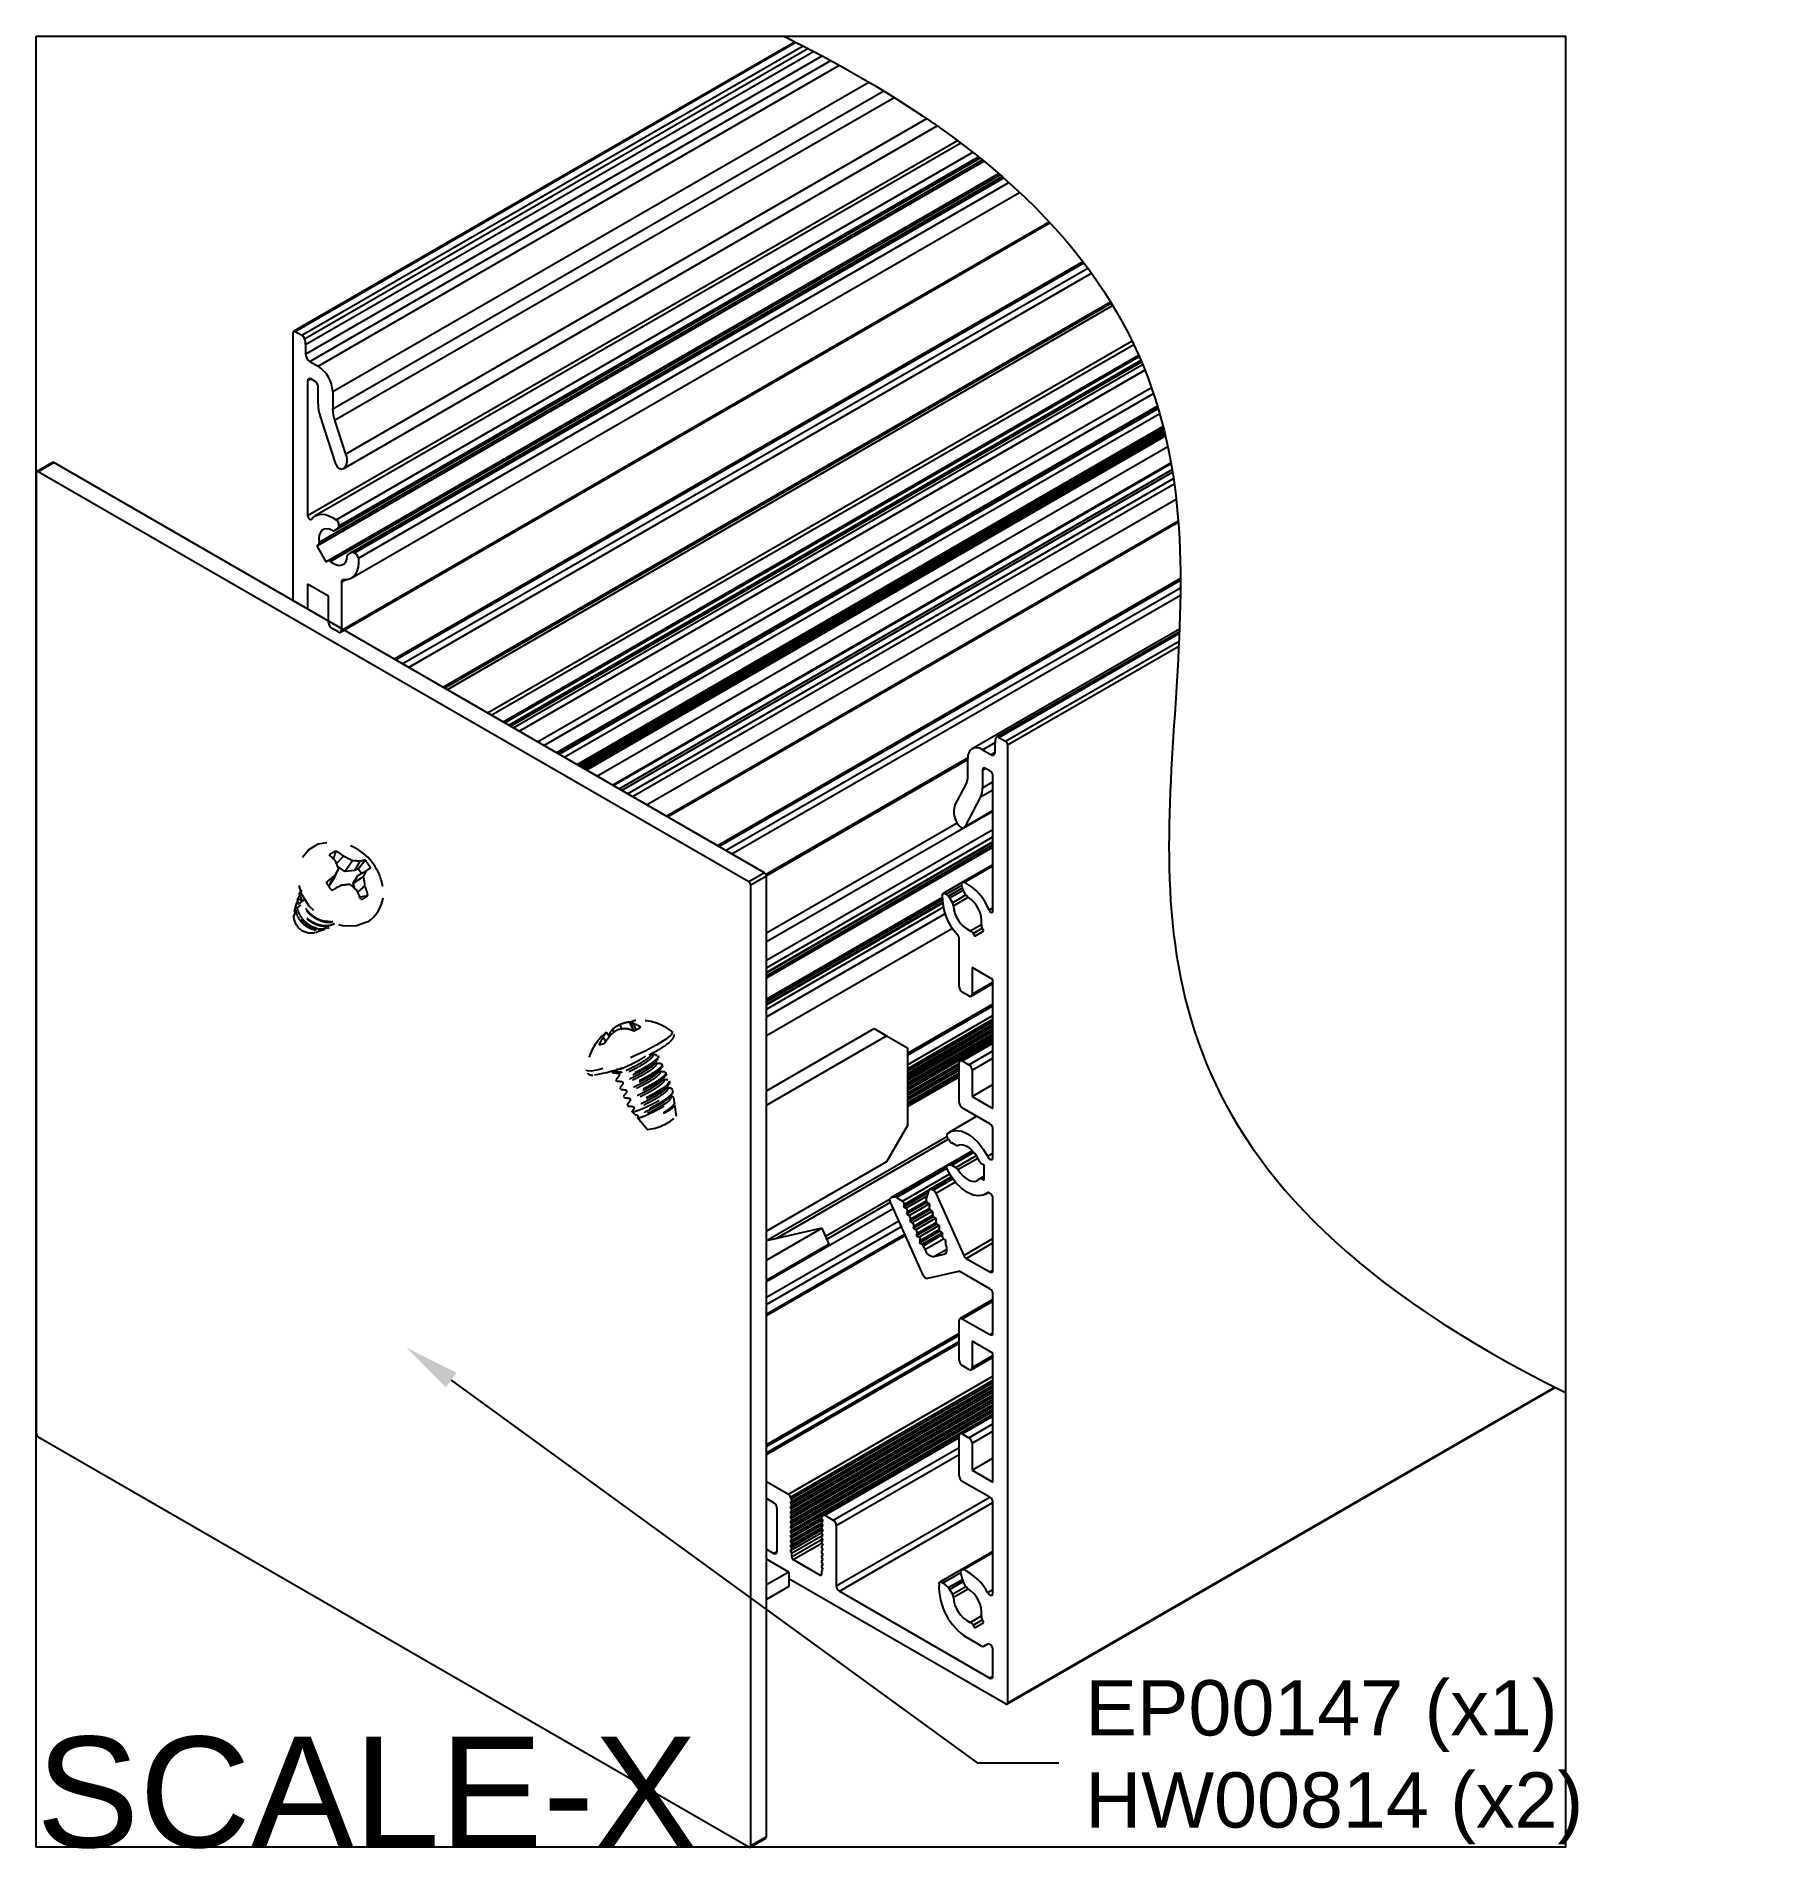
# Model space of a CAD drawing. Extents: x 0 to 5.91, y -6.77 to -0.62.
import ezdxf
from ezdxf import colors
from ezdxf.entities.mleader import LeaderData, LeaderLine
from ezdxf.math import Vec2, Vec3

# ---------------------------------------------------------------- set-up
doc = ezdxf.new("R2010")
doc.units = 0
doc.header["$LTSCALE"] = 0.5
doc.header["$MEASUREMENT"] = 0
doc.linetypes.add('HIDDEN2', pattern=[0.1875, 0.125, -0.0625])
for name, color, linetype in [('End Cap', 92, 'CONTINUOUS'), ('FAB DWG', 221, 'CONTINUOUS'), ('Hardware', 242, 'CONTINUOUS'), ('Housing', 150, 'CONTINUOUS')]:
    doc.layers.add(name, color=color, linetype=linetype)
doc.layers.add('Text-Unprinted', color=131, linetype='CONTINUOUS', plot=False)
doc.styles.add('LSAD_Standard', font='arial.ttf')

msp = doc.modelspace()

# ---------------------------------------------------------------- texts
at = {"layer": 'Text-Unprinted', "ltscale": 0.5, "transparency": 16777216, "style": 'LSAD_Standard'}
msp.add_attdef('SCALE-X', (0, -6.7694), 'XEffectiveScaleFactor', height=0.375, dxfattribs=at)

# ---------------------------------------------------------------- linework, layer by layer
at = {"layer": 'End Cap', "transparency": 16777216}
for p, q in [((0.0549, -2.0713), (0.0019, -2.1019)), ((0.0594, -2.0718), (0.0064, -2.1024)), ((2.4703, -3.4635), (0.0594, -2.0718)), ((0, -2.1061), (0, -5.3657)), ((2.4172, -3.4942), (0.0064, -2.1024)), ((2.4703, -3.4635), (2.4172, -3.4942)), ((2.4766, -3.4746), (2.4236, -3.5052)), ((2.4236, -6.7648), (2.4236, -3.5052)), ((2.4766, -6.7342), (2.4766, -3.4746)), ((2.4766, -4.2027), (2.8419, -3.9919)), ((2.8419, -3.9919), (2.8843, -4.0164)), ((2.4766, -4.2517), (2.8843, -4.0164)), ((2.8843, -4.0164), (2.955, -4.0572)), ((2.955, -4.0572), (2.955, -4.3213)), ((2.955, -4.3213), (2.8843, -4.4438)), ((2.8843, -4.4438), (2.4766, -4.6791)), ((2.4766, -4.7773), (2.6647, -4.6687)), ((2.6647, -4.6687), (2.4772, -4.7121)), ((2.6647, -4.6687), (2.689, -4.7229)), ((2.4772, -4.7121), (2.4766, -4.7124)), ((2.4766, -4.8455), (2.689, -4.7229)), ((0.0064, -5.3767), (2.4172, -6.7685)), ((2.5523, -5.8359), (2.4766, -5.7922)), ((2.5523, -5.8359), (2.4766, -5.8796)), ((2.5523, -5.8359), (2.5523, -5.8849)), ((2.5523, -5.8849), (2.4766, -5.9286)), ((2.4217, -6.7689), (2.4748, -6.7383)), ((2.4766, -6.7342), (2.4236, -6.7648))]:
    msp.add_line(p, q, dxfattribs=at)
for centre, radius, start, end in [((0.0568, -2.0754), 0.00453, 54.38242, 114.30712), ((0.0039, -2.1054), 0.00393, 50.79671, 189.21404), ((2.4098, -3.5058), 0.0138, 2.60548, 57.39452), ((2.4628, -3.4752), 0.0138, 2.60548, 57.39452), ((0.0138, -5.3651), 0.0138, 182.60548, 237.39452), ((2.4724, -6.7347), 0.00432, 304.05635, 7.25583), ((2.4197, -6.7654), 0.00393, 230.79671, 9.21404)]:
    msp.add_arc(centre, radius, start, end, dxfattribs=at)
at = {"layer": 'Hardware', "linetype": 'HIDDEN2', "transparency": 16777216}
for p, q in [((1.0188, -3.4319), (1.0424, -3.4072)), ((1.0467, -3.4586), (1.0222, -3.4408)), ((1.0467, -3.4586), (1.0719, -3.4229)), ((1.081, -3.4559), (1.0985, -3.4244)), ((1.0916, -3.4497), (1.1156, -3.4203)), ((0.9947, -3.5057), (1.0095, -3.4757)), ((1.0116, -3.4789), (0.9947, -3.5057)), ((1.0116, -3.4789), (1.0254, -3.4498)), ((1.081, -3.4559), (1.0467, -3.4586)), ((1.0755, -3.4985), (1.0924, -3.4717)), ((1.0755, -3.4985), (1.11, -3.4758)), ((1.0811, -3.5175), (1.0755, -3.4985)), ((1.0916, -3.4497), (1.081, -3.4559)), ((1.0924, -3.4717), (1.1208, -3.4553)), ((0.8831, -3.5653), (0.875, -3.5935)), ((0.8858, -3.5675), (0.8831, -3.5653)), ((0.8876, -3.5494), (0.8854, -3.5573)), ((0.8858, -3.5675), (0.8897, -3.5604)), ((0.8919, -3.5358), (0.9011, -3.5212)), ((0.8933, -3.5345), (0.8987, -3.5257)), ((0.9947, -3.5057), (0.9905, -3.5081)), ((1.0907, -3.5294), (1.1152, -3.5081)), ((1.0946, -3.5457), (1.1252, -3.5399)), ((0.8727, -3.6145), (0.8804, -3.5931)), ((0.875, -3.5935), (0.8785, -3.5984)), ((0.8804, -3.5931), (0.8838, -3.5905)), ((0.8826, -3.5869), (0.8845, -3.5816)), ((0.9475, -3.6654), (0.9676, -3.6583)), ((0.9681, -3.6579), (0.9576, -3.6607)), ((0.9576, -3.6607), (0.9676, -3.6583)), ((0.9681, -3.6581), (0.9787, -3.6543)), ((0.9881, -3.6509), (0.9931, -3.6491)), ((1.9593, -4.0046), (1.9558, -3.9934)), ((1.9866, -3.9935), (1.9803, -3.9781)), ((2.0237, -3.9915), (2.0119, -3.9698)), ((2.0256, -3.9998), (2.0184, -3.9693)), ((2.0339, -3.9963), (2.0287, -3.9766)), ((1.9318, -4.0355), (1.923, -4.0211)), ((1.9433, -4.0186), (1.9338, -4.005)), ((1.9394, -4.0131), (1.9423, -4.0116)), ((1.9449, -4.016), (1.9423, -4.0116)), ((2.1568, -4.0015), (2.1582, -4.0036)), ((2.1017, -4.0821), (2.1062, -4.0821)), ((2.1114, -4.0882), (2.1098, -4.0847)), ((2.1099, -4.0889), (2.1115, -4.0912)), ((2.124, -4.1165), (2.1225, -4.1129)), ((1.8675, -4.1344), (1.8667, -4.1318)), ((1.9538, -4.1378), (1.9554, -4.1413)), ((1.9565, -4.1336), (1.9543, -4.1365)), ((1.9555, -4.1415), (1.958, -4.1417)), ((1.9665, -4.166), (1.9681, -4.1695)), ((1.9694, -4.1349), (1.973, -4.1277)), ((1.9869, -4.1403), (1.971, -4.1384)), ((1.9748, -4.1433), (1.978, -4.1503)), ((1.9875, -4.1715), (1.9907, -4.1785)), ((2.1367, -4.1447), (2.1351, -4.1411)), ((2.1494, -4.1729), (2.1478, -4.1694)), ((1.9792, -4.1942), (1.9808, -4.1978)), ((1.9919, -4.2225), (1.9934, -4.226)), ((2.0002, -4.1998), (2.0033, -4.2067)), ((2.0129, -4.2281), (2.0162, -4.2354)), ((2.158, -4.1971), (2.1528, -4.1947)), ((2.1618, -4.2241), (2.1567, -4.2222)), ((2.1594, -4.2058), (2.1583, -4.1982)), ((2.1649, -4.2437), (2.1623, -4.2255)), ((2.0299, -4.2838), (2.0216, -4.2739)), ((2.0255, -4.2561), (2.0287, -4.2632)), ((2.0393, -4.295), (2.0415, -4.2915)), ((2.0722, -4.334), (2.0393, -4.295)), ((2.1659, -4.2509), (2.1638, -4.2463)), ((2.1714, -4.2892), (2.166, -4.2512))]:
    msp.add_line(p, q, dxfattribs=at)
at = {"layer": 'Hardware', "linetype": 'HIDDEN2', "transparency": 16777216, "flags": 128}
for points in [[(1.1237, -3.6298), (1.0864, -3.6433), (1.0441, -3.6442), (1.0008, -3.6325), (0.9601, -3.6092), (0.9258, -3.5763), (0.9008, -3.5368), (0.8875, -3.4942), (0.8869, -3.4522), (0.8992, -3.4147), (0.9232, -3.3849), (0.9568, -3.3655), (0.997, -3.3582), (1.0131, -3.3588)], [(1.135, -3.4472), (1.1335, -3.448), (1.1319, -3.4489), (1.1302, -3.4499), (1.1285, -3.4509), (1.1267, -3.4519), (1.1248, -3.453), (1.1228, -3.4542), (1.1208, -3.4553)], [(1.0319, -3.5067), (1.0283, -3.5087), (1.0247, -3.5108), (1.0211, -3.5129), (1.0175, -3.5149), (1.0139, -3.517), (1.0103, -3.5191), (1.0066, -3.5212), (1.003, -3.5233)], [(2.0119, -3.9698), (2.0155, -3.9695), (2.0184, -3.9693)], [(2.1048, -4.0468), (2.0675, -4.067), (2.0253, -4.0872), (1.9819, -4.1058), (1.9413, -4.121), (1.9069, -4.1315), (1.882, -4.1364), (1.8686, -4.1353), (1.8675, -4.1344)], [(2.1582, -4.0036), (2.1582, -4.004), (2.1523, -4.0139), (2.134, -4.0286), (2.1048, -4.0468)], [(2.1464, -4.17), (2.1479, -4.1724), (2.1403, -4.1823), (2.1224, -4.1962), (2.0971, -4.2118), (2.0694, -4.2264), (2.0417, -4.2393), (2.0201, -4.2477), (2.0103, -4.2506), (2.0051, -4.2511), (2.0051, -4.2511)], [(2.1479, -4.1736), (2.1495, -4.1759), (2.1419, -4.1859), (2.124, -4.1997), (2.0987, -4.2154), (2.071, -4.23), (2.0433, -4.2429), (2.0217, -4.2513), (2.0119, -4.2541), (2.0067, -4.2546), (2.0067, -4.2546)], [(2.1526, -4.2244), (2.1539, -4.2265), (2.148, -4.2347), (2.134, -4.2461), (2.1141, -4.2589), (2.0922, -4.2708), (2.0704, -4.2814), (2.0534, -4.2884), (2.0453, -4.291), (2.0415, -4.2915), (2.0415, -4.2915)]]:
    msp.add_lwpolyline(points, dxfattribs=at)
at = {"layer": 'Hardware', "linetype": 'HIDDEN2', "transparency": 16777216}
for centre, radius, start, end in [((0.9969, -3.5387), 0.1806, 35.81319, 84.85165), ((1.0367, -3.4515), 0.0644, 107.75991, 132.23471), ((0.8299, -3.6106), 0.2637, 45.37879, 51.67251), ((0.7007, -3.5587), 0.3424, 18.53589, 23.35378), ((0.925, -3.5536), 0.1876, 51.29626, 60.63088), ((0.9398, -3.635), 0.2498, 58.08012, 65.76793), ((1.0753, -3.6071), 0.1841, 82.76185, 91.03633), ((1.128, -3.5104), 0.0909, 97.84025, 108.95081), ((1.0338, -3.4997), 0.114, 27.46277, 44.16361), ((0.9969, -3.5387), 0.1806, 9.12256, 35.81319), ((1.3784, -3.9626), 0.6108, 127.15172, 130.26677), ((1.0848, -3.4439), 0.114, 207.46277, 224.16361), ((3.2503, -4.8299), 2.6181, 148.18905, 148.85399), ((1.1425, -4.2465), 0.748, 96.06138, 98.50519), ((0.8339, -3.7915), 0.369, 46.4835, 51.51341), ((1.0228, -3.5114), 0.0924, 29.7354, 41.89098), ((0.8883, -3.346), 0.2569, 329.66938, 334.81939), ((0.8416, -3.5353), 0.275, 5.66886, 12.50329), ((0.7517, -3.6954), 0.3775, 22.07633, 27.03026), ((1.0819, -3.4922), 0.0644, 287.75991, 312.23471), ((0.8889, -3.5965), 0.2429, 13.46275, 21.31917), ((1.0633, -3.5328), 0.1142, 301.89409, 11.52607), ((0.9323, -3.6075), 0.0599, 186.72619, 284.70869), ((2.0224, -4.0571), 0.0921, 136.22868, 150.37773), ((2.0699, -4.1556), 0.1871, 121.60182, 131.74242), ((2.0388, -4.099), 0.1343, 115.83673, 128.15743), ((2.0071, -4.1498), 0.1576, 92.05771, 102.9134), ((2.0399, -4.1397), 0.1722, 99.36124, 110.26637), ((1.9662, -4.1485), 0.1601, 67.79397, 77.29964), ((2.0388, -4.009), 0.0447, 95.88421, 117.24828), ((2.0017, -4.004), 0.0385, 45.4843, 64.27836), ((1.8588, -3.6821), 0.3598, 297.82175, 302.17287), ((1.9946, -4.0786), 0.1076, 58.788, 71.54197), ((2.0469, -4.1448), 0.1806, 52.49166, 92.83988), ((2.0469, -4.1448), 0.1806, 130.07827, 175.88218), ((2.0353, -4.1009), 0.1377, 144.5966, 156.62771), ((1.8875, -3.91), 0.1379, 278.88756, 287.1579), ((1.9816, -4.0486), 0.0647, 137.66843, 154.88082), ((2.0873, -4.1286), 0.1812, 141.56003, 151.37155), ((1.9353, -4.0123), 0.00743, 102.23496, 129.77388), ((1.8055, -3.6121), 0.5441, 279.26988, 303.51828), ((2.0591, -4.1725), 0.162, 274.65371, 313.90818), ((2.1085, -4.2094), 0.0711, 284.97172, 323.96955)]:
    msp.add_arc(centre, radius, start, end, dxfattribs=at)
for centre, major_axis, ratio, start_param, end_param in [((0.8267, -3.7211), (0.1662, 0.2068), 0.234599, 0.920651, 0.938419), ((0.8267, -3.7211), (0.2094, 0.2606), 0.234599, 0.976203, 0.983023), ((0.8267, -3.7211), (0.1662, 0.2068), 0.234599, 0.847273, 0.865994), ((0.8267, -3.7211), (0.2293, 0.3573), 0.073086, 1.176946, 1.183668), ((2.2171, -4.5238), (-0.3182, 0.5922), 0.099548, 1.039414, 1.046136), ((2.2171, -4.5238), (-0.2525, 0.47), 0.099548, 0.983764, 1.001195)]:
    msp.add_ellipse(centre, major_axis=major_axis, ratio=ratio, start_param=start_param, end_param=end_param, dxfattribs=at)
for points, knots in [([(1.0085, -3.4171), (1.0096, -3.4135), (1.0125, -3.4045), (1.0153, -3.3955), (1.0171, -3.3901)], [0, 0, 0, 0, 0.3972051, 1, 1, 1, 1]), ([(0.8872, -3.5586), (0.8865, -3.5594), (0.8846, -3.5613), (0.8836, -3.5638), (0.8831, -3.5653)], [0, 0, 0, 0, 0.414318, 1, 1, 1, 1]), ([(0.8854, -3.5573), (0.8857, -3.5581), (0.8868, -3.5606), (0.8879, -3.5632), (0.8886, -3.5649)], [0, 0, 0, 0, 0.302927, 1, 1, 1, 1]), ([(0.8938, -3.5402), (0.8927, -3.5412), (0.89, -3.5437), (0.8885, -3.5473), (0.8876, -3.5494)], [0, 0, 0, 0, 0.4009519, 1, 1, 1, 1]), ([(0.8974, -3.5575), (0.895, -3.5555), (0.8918, -3.5528), (0.8885, -3.5501), (0.8876, -3.5494)], [0, 0, 0, 0, 0.7334355, 1, 1, 1, 1]), ([(0.8906, -3.5685), (0.8921, -3.5674), (0.8951, -3.5651), (0.9012, -3.5606), (0.9057, -3.5573), (0.9088, -3.555)], [0, 0, 0, 0, 0.24984, 0.499683, 1, 1, 1, 1]), ([(0.8919, -3.5358), (0.8926, -3.5374), (0.894, -3.5406), (0.8968, -3.547), (0.8989, -3.5518), (0.9003, -3.555)], [0, 0, 0, 0, 0.252417, 0.504835, 1, 1, 1, 1]), ([(1.0063, -3.6295), (1.0044, -3.6302), (0.994, -3.634), (0.9705, -3.6299), (0.9414, -3.6172), (0.9172, -3.5945), (0.9029, -3.5671), (0.8982, -3.5439), (0.9023, -3.5331), (0.9033, -3.5303)], [0, 0, 0, 0, 0.038824, 0.214634, 0.397702, 0.576075, 0.754449, 0.937516, 1, 1, 1, 1]), ([(0.9989, -3.6294), (0.9902, -3.6292), (0.9714, -3.6289), (0.9429, -3.6152), (0.9187, -3.5928), (0.9047, -3.5655), (0.8997, -3.5445), (0.9027, -3.5356), (0.9029, -3.5349)], [0, 0, 0, 0, 0.174387, 0.379027, 0.578419, 0.777812, 0.982451, 1, 1, 1, 1]), ([(0.8804, -3.5931), (0.8807, -3.5948), (0.8823, -3.6031), (0.889, -3.6184), (0.9038, -3.6364), (0.9233, -3.6501), (0.9453, -3.6574), (0.9647, -3.6588), (0.9747, -3.6548), (0.9784, -3.6534)], [0, 0, 0, 0, 0.042605, 0.212702, 0.382703, 0.554689, 0.727895, 0.901046, 1, 1, 1, 1]), ([(0.9879, -3.6502), (0.9825, -3.6519), (0.9697, -3.6561), (0.9469, -3.6534), (0.9233, -3.6439), (0.9032, -3.6279), (0.8884, -3.608), (0.8845, -3.5938), (0.8826, -3.5869)], [0, 0, 0, 0, 0.134342, 0.312385, 0.487593, 0.661545, 0.835522, 1, 1, 1, 1]), ([(0.8845, -3.5816), (0.8857, -3.5806), (0.8896, -3.5777), (0.8935, -3.5748), (0.8963, -3.5728)], [0, 0, 0, 0, 0.304529, 1, 1, 1, 1]), ([(0.8845, -3.5816), (0.8846, -3.5824), (0.8862, -3.5908), (0.8926, -3.6069), (0.9083, -3.6273), (0.9295, -3.643), (0.9539, -3.6523), (0.9783, -3.6537), (0.9987, -3.6486), (1.0077, -3.6405), (1.0113, -3.6374)], [0, 0, 0, 0, 0.017417, 0.163638, 0.309815, 0.45725, 0.60588, 0.754493, 0.904052, 1, 1, 1, 1]), ([(1.0113, -3.6374), (1.0037, -3.6406), (0.9878, -3.6473), (0.958, -3.6439), (0.9286, -3.6307), (0.9074, -3.6106), (0.8943, -3.5898), (0.8908, -3.5772), (0.8891, -3.5707)], [0, 0, 0, 0, 0.168212, 0.355803, 0.551136, 0.741462, 0.868473, 1, 1, 1, 1]), ([(1.0116, -3.6361), (1.0045, -3.6391), (0.9889, -3.6456), (0.9596, -3.6422), (0.9302, -3.629), (0.9089, -3.6088), (0.8957, -3.5878), (0.8923, -3.5751), (0.8906, -3.5685)], [0, 0, 0, 0, 0.160367, 0.348985, 0.545387, 0.736754, 0.866079, 1, 1, 1, 1]), ([(2.1072, -4.0652), (2.1124, -4.0622), (2.1276, -4.0532), (2.1477, -4.0391), (2.1579, -4.0289), (2.1654, -4.0169), (2.1629, -4.0118), (2.1628, -4.0116)], [0, 0, 0, 0, 0.160659, 0.473279, 0.797685, 0.991688, 1, 1, 1, 1]), ([(2.1083, -4.0854), (2.1091, -4.0861), (2.1115, -4.0884), (2.1034, -4.0974), (2.0858, -4.1112), (2.0599, -4.1271), (2.0308, -4.1423), (2.0029, -4.1553), (1.9807, -4.1639), (1.9668, -4.1676), (1.9671, -4.1656), (1.9672, -4.1646)], [0, 0, 0, 0, 0.0507321, 0.1674684, 0.2879666, 0.4084647, 0.5252011, 0.6467559, 0.7651941, 0.8836324, 1, 1, 1, 1]), ([(2.067, -4.0863), (2.0603, -4.0905), (2.0458, -4.0998), (2.0181, -4.1141), (1.9899, -4.1273), (1.9762, -4.1324), (1.9694, -4.1349)], [0, 0, 0, 0, 0.2153243, 0.4721021, 0.7394787, 1, 1, 1, 1]), ([(2.1074, -4.0966), (2.1064, -4.0981), (2.1033, -4.1028), (2.0868, -4.1149), (2.0616, -4.1306), (2.0324, -4.1458), (2.0045, -4.1589), (1.9825, -4.1673), (1.9697, -4.1709), (1.9696, -4.1694), (1.9695, -4.1689)], [0, 0, 0, 0, 0.063959, 0.207279, 0.3506, 0.489446, 0.634023, 0.774893, 0.915763, 1, 1, 1, 1]), ([(2.0892, -4.0833), (2.0898, -4.0839), (2.0918, -4.0859), (2.0855, -4.0934), (2.0717, -4.1047), (2.0514, -4.1177), (2.0284, -4.1301), (2.0064, -4.1409), (1.9891, -4.1479), (1.9791, -4.151), (1.9791, -4.1501), (1.9791, -4.1497)], [0, 0, 0, 0, 0.053157, 0.175452, 0.301706, 0.427959, 0.550254, 0.67762, 0.801706, 0.925792, 1, 1, 1, 1]), ([(2.1199, -4.1118), (2.1213, -4.113), (2.1246, -4.1157), (2.1162, -4.1255), (2.0984, -4.1395), (2.0726, -4.1553), (2.0435, -4.1705), (2.0156, -4.1836), (1.9936, -4.192), (1.9807, -4.1956), (1.9807, -4.1941), (1.9806, -4.1936)], [0, 0, 0, 0, 0.089058, 0.206727, 0.328187, 0.449648, 0.567317, 0.689843, 0.809227, 0.928611, 1, 1, 1, 1]), ([(2.1226, -4.1171), (2.1233, -4.1178), (2.1257, -4.1201), (2.1176, -4.1291), (2.1, -4.143), (2.0742, -4.1589), (2.0451, -4.174), (2.0172, -4.1871), (1.9952, -4.1955), (1.9823, -4.1991), (1.9822, -4.1976), (1.9822, -4.1971)], [0, 0, 0, 0, 0.053153, 0.17546, 0.301708, 0.427956, 0.550263, 0.677618, 0.801708, 0.925798, 1, 1, 1, 1]), ([(2.0839, -4.0832), (2.0832, -4.0843), (2.0809, -4.088), (2.0681, -4.0978), (2.0483, -4.1107), (2.0253, -4.123), (2.003, -4.134), (1.9922, -4.1382), (1.9869, -4.1403)], [0, 0, 0, 0, 0.073399, 0.260203, 0.447007, 0.627954, 0.816403, 1, 1, 1, 1]), ([(2.0965, -4.1114), (2.0959, -4.1125), (2.0935, -4.1163), (2.0808, -4.1261), (2.061, -4.1389), (2.0379, -4.1513), (2.016, -4.162), (1.9987, -4.1691), (1.9887, -4.1722), (1.9887, -4.1713), (1.9887, -4.171)], [0, 0, 0, 0, 0.057129, 0.202527, 0.347925, 0.488763, 0.635442, 0.778343, 0.921244, 1, 1, 1, 1]), ([(2.1019, -4.1116), (2.1025, -4.1122), (2.1045, -4.1142), (2.0982, -4.1216), (2.0844, -4.133), (2.0641, -4.146), (2.0411, -4.1583), (2.0191, -4.1691), (2.0018, -4.1761), (1.9918, -4.1793), (1.9918, -4.1783), (1.9918, -4.178)], [0, 0, 0, 0, 0.053157, 0.175452, 0.301706, 0.427959, 0.550254, 0.67762, 0.801706, 0.925792, 1, 1, 1, 1]), ([(2.0848, -4.0829), (2.0867, -4.0804), (2.0891, -4.0771), (2.0917, -4.0737), (2.0923, -4.0729)], [0, 0, 0, 0, 0.749985, 1, 1, 1, 1]), ([(2.1028, -4.0815), (2.0997, -4.0812), (2.0951, -4.0808), (2.0906, -4.0804), (2.0893, -4.0803)], [0, 0, 0, 0, 0.690836, 1, 1, 1, 1]), ([(2.0975, -4.1112), (2.0993, -4.1087), (2.1031, -4.1037), (2.1068, -4.0986), (2.1087, -4.0961)], [0, 0, 0, 0, 0.499674, 1, 1, 1, 1]), ([(2.121, -4.1113), (2.1178, -4.111), (2.1116, -4.1104), (2.1054, -4.1099), (2.1024, -4.1096)], [0, 0, 0, 0, 0.517865, 1, 1, 1, 1]), ([(1.8711, -4.1431), (1.8716, -4.144), (1.8738, -4.1478), (1.8806, -4.1497), (1.8853, -4.15), (1.8878, -4.1501)], [0, 0, 0, 0, 0.134158, 0.5322, 1, 1, 1, 1]), ([(1.9694, -4.1349), (1.9642, -4.1364), (1.9538, -4.1395), (1.9543, -4.1375), (1.9545, -4.1364)], [0, 0, 0, 0, 0.504409, 1, 1, 1, 1]), ([(1.971, -4.1384), (1.9655, -4.1401), (1.9568, -4.1427), (1.9569, -4.1412), (1.9569, -4.1407)], [0, 0, 0, 0, 0.625793, 1, 1, 1, 1]), ([(1.9582, -4.1417), (1.9605, -4.1419), (1.9661, -4.1424), (1.9716, -4.143), (1.9748, -4.1433)], [0, 0, 0, 0, 0.41933, 1, 1, 1, 1]), ([(1.9783, -4.1495), (1.9764, -4.1521), (1.9726, -4.1572), (1.9688, -4.1622), (1.967, -4.1647)], [0, 0, 0, 0, 0.499863, 1, 1, 1, 1]), ([(1.9682, -4.1697), (1.9714, -4.17), (1.9779, -4.1706), (1.9843, -4.1712), (1.9875, -4.1715)], [0, 0, 0, 0, 0.500084, 1, 1, 1, 1]), ([(1.9869, -4.1403), (1.9826, -4.1418), (1.9759, -4.144), (1.976, -4.1431), (1.976, -4.1427)], [0, 0, 0, 0, 0.644695, 1, 1, 1, 1]), ([(1.9908, -4.1779), (1.989, -4.1804), (1.9852, -4.1855), (1.9814, -4.1906), (1.9796, -4.1931)], [0, 0, 0, 0, 0.499653, 1, 1, 1, 1]), ([(2.1325, -4.1401), (2.134, -4.1412), (2.1373, -4.1439), (2.1289, -4.1537), (2.1111, -4.1677), (2.0853, -4.1836), (2.0562, -4.1987), (2.0282, -4.2118), (2.0063, -4.2202), (1.9934, -4.2238), (1.9933, -4.2223), (1.9933, -4.2218)], [0, 0, 0, 0, 0.0890578, 0.2067267, 0.3281874, 0.4496481, 0.5673169, 0.6898428, 0.8092271, 0.9286115, 1, 1, 1, 1]), ([(2.1353, -4.1453), (2.136, -4.146), (2.1384, -4.1483), (2.1303, -4.1573), (2.1127, -4.1712), (2.0869, -4.1871), (2.0577, -4.2023), (2.0298, -4.2153), (2.0078, -4.2238), (1.995, -4.2273), (1.9949, -4.2259), (1.9949, -4.2253)], [0, 0, 0, 0, 0.053153, 0.17546, 0.301708, 0.427956, 0.550263, 0.677618, 0.801708, 0.925798, 1, 1, 1, 1]), ([(2.11, -4.1386), (2.1091, -4.14), (2.1067, -4.144), (2.0935, -4.1543), (2.0737, -4.1671), (2.0506, -4.1795), (2.0286, -4.1903), (2.0116, -4.1972), (2.0022, -4.2002), (2.0019, -4.1997), (2.0019, -4.1996)], [0, 0, 0, 0, 0.077734, 0.228238, 0.378741, 0.524525, 0.676354, 0.824274, 0.972193, 1, 1, 1, 1]), ([(2.1146, -4.1398), (2.1152, -4.1404), (2.1172, -4.1424), (2.1109, -4.1498), (2.0971, -4.1612), (2.0767, -4.1742), (2.0538, -4.1866), (2.0318, -4.1973), (2.0145, -4.2044), (2.0044, -4.2075), (2.0045, -4.2065), (2.0045, -4.2062)], [0, 0, 0, 0, 0.053157, 0.175452, 0.301706, 0.427959, 0.550254, 0.67762, 0.801706, 0.925792, 1, 1, 1, 1]), ([(2.1226, -4.1668), (2.1218, -4.1682), (2.1194, -4.1723), (2.1062, -4.1825), (2.0863, -4.1953), (2.0633, -4.2077), (2.0413, -4.2185), (2.0245, -4.2253), (2.0154, -4.2283), (2.0148, -4.2278), (2.0146, -4.2277)], [0, 0, 0, 0, 0.077666, 0.228036, 0.378406, 0.524061, 0.675756, 0.823544, 0.961522, 1, 1, 1, 1]), ([(2.1273, -4.168), (2.1279, -4.1686), (2.1299, -4.1706), (2.1236, -4.178), (2.1097, -4.1894), (2.0894, -4.2024), (2.0664, -4.2148), (2.0445, -4.2255), (2.0275, -4.2324), (2.0169, -4.2357), (2.0164, -4.2349), (2.0161, -4.2344)], [0, 0, 0, 0, 0.051574, 0.170227, 0.29272, 0.415213, 0.533865, 0.657437, 0.777827, 0.887232, 1, 1, 1, 1]), ([(2.1109, -4.1384), (2.1128, -4.1358), (2.1166, -4.1308), (2.1204, -4.1257), (2.1223, -4.1231)], [0, 0, 0, 0, 0.499683, 1, 1, 1, 1]), ([(2.1337, -4.1395), (2.1305, -4.1392), (2.1243, -4.1387), (2.1181, -4.1381), (2.1151, -4.1378)], [0, 0, 0, 0, 0.517865, 1, 1, 1, 1]), ([(2.1236, -4.1666), (2.1255, -4.164), (2.1293, -4.159), (2.1331, -4.1539), (2.135, -4.1513)], [0, 0, 0, 0, 0.499683, 1, 1, 1, 1]), ([(2.1422, -4.1663), (2.1399, -4.1662), (2.1356, -4.166), (2.1303, -4.166), (2.1277, -4.166)], [0, 0, 0, 0, 0.529466, 1, 1, 1, 1]), ([(2.1363, -4.1948), (2.1381, -4.1924), (2.1417, -4.1876), (2.1452, -4.1828), (2.147, -4.1804)], [0, 0, 0, 0, 0.499982, 1, 1, 1, 1]), ([(1.9824, -4.1983), (1.9855, -4.1985), (1.9917, -4.1991), (1.9979, -4.1996), (2.0011, -4.1999)], [0, 0, 0, 0, 0.500312, 1, 1, 1, 1]), ([(2.0035, -4.2061), (2.0016, -4.2087), (1.9978, -4.2137), (1.9941, -4.2188), (1.9922, -4.2213)], [0, 0, 0, 0, 0.499653, 1, 1, 1, 1]), ([(1.9951, -4.2265), (1.9982, -4.2268), (2.0043, -4.2273), (2.0106, -4.2279), (2.0137, -4.2281)], [0, 0, 0, 0, 0.500312, 1, 1, 1, 1]), ([(2.0051, -4.2511), (2.0059, -4.2496), (2.0077, -4.2468), (2.0113, -4.2413), (2.0141, -4.2373), (2.0159, -4.2347)], [0, 0, 0, 0, 0.254298, 0.508598, 1, 1, 1, 1]), ([(2.0216, -4.2739), (2.0218, -4.274), (2.0229, -4.2743), (2.0283, -4.2735), (2.0431, -4.2688), (2.063, -4.2605), (2.0861, -4.2496), (2.1097, -4.2373), (2.1311, -4.2245), (2.1475, -4.2127), (2.1574, -4.2034), (2.1576, -4.1999), (2.1577, -4.1982)], [0, 0, 0, 0, 0.013081, 0.122903, 0.232692, 0.343426, 0.455057, 0.566675, 0.679004, 0.792443, 0.905888, 1, 1, 1, 1]), ([(2.1352, -4.1952), (2.1344, -4.1965), (2.132, -4.2005), (2.1189, -4.2107), (2.099, -4.2235), (2.0759, -4.2359), (2.054, -4.2467), (2.0376, -4.2533), (2.0286, -4.2563), (2.0276, -4.256), (2.0272, -4.256)], [0, 0, 0, 0, 0.075344, 0.225496, 0.375648, 0.521092, 0.672566, 0.82014, 0.943627, 1, 1, 1, 1]), ([(2.1399, -4.1962), (2.1405, -4.1968), (2.1425, -4.1988), (2.1362, -4.2062), (2.1224, -4.2176), (2.1021, -4.2306), (2.0791, -4.243), (2.0572, -4.2537), (2.0408, -4.2604), (2.0306, -4.2636), (2.0293, -4.2632), (2.0287, -4.2631)], [0, 0, 0, 0, 0.052787, 0.174229, 0.299601, 0.424974, 0.546416, 0.672894, 0.796114, 0.896361, 1, 1, 1, 1]), ([(2.1589, -4.2059), (2.1588, -4.2078), (2.1585, -4.2118), (2.1482, -4.2218), (2.1318, -4.2341), (2.1107, -4.2473), (2.0878, -4.2597), (2.0658, -4.2706), (2.0474, -4.2787), (2.0341, -4.2834), (2.0313, -4.2836), (2.0299, -4.2838)], [0, 0, 0, 0, 0.100888, 0.217446, 0.331996, 0.445945, 0.559899, 0.67204, 0.783375, 0.894727, 1, 1, 1, 1]), ([(2.1474, -4.2241), (2.1467, -4.2252), (2.1443, -4.2291), (2.1315, -4.2389), (2.1117, -4.2517), (2.0886, -4.2642), (2.0667, -4.2749), (2.0507, -4.2814), (2.0409, -4.2845), (2.0392, -4.2845), (2.0383, -4.2844)], [0, 0, 0, 0, 0.060347, 0.205981, 0.351614, 0.492682, 0.639598, 0.782731, 0.88949, 1, 1, 1, 1]), ([(2.0393, -4.295), (2.0396, -4.295), (2.0407, -4.2953), (2.0464, -4.2941), (2.0602, -4.2895), (2.0785, -4.2816), (2.0994, -4.2715), (2.1206, -4.2602), (2.1395, -4.2485), (2.1537, -4.2379), (2.1618, -4.2299), (2.1616, -4.2269), (2.1615, -4.2256)], [0, 0, 0, 0, 0.027368, 0.136632, 0.245835, 0.356314, 0.467575, 0.578802, 0.691036, 0.804294, 0.91754, 1, 1, 1, 1]), ([(2.1536, -4.1944), (2.1515, -4.1943), (2.1476, -4.1942), (2.1427, -4.1942), (2.1404, -4.1942)], [0, 0, 0, 0, 0.531592, 1, 1, 1, 1]), ([(2.1483, -4.2239), (2.1499, -4.2218), (2.153, -4.2176), (2.1561, -4.2134), (2.1577, -4.2113)], [0, 0, 0, 0, 0.499546, 1, 1, 1, 1]), ([(2.1578, -4.2219), (2.1563, -4.2218), (2.1546, -4.2216), (2.1529, -4.2215), (2.1527, -4.2215)], [0, 0, 0, 0, 0.874573, 1, 1, 1, 1]), ([(2.0072, -4.2547), (2.0104, -4.255), (2.0168, -4.2555), (2.0232, -4.2561), (2.0264, -4.2563)], [0, 0, 0, 0, 0.500027, 1, 1, 1, 1]), ([(2.0216, -4.2739), (2.0223, -4.2728), (2.0246, -4.2691), (2.027, -4.2655), (2.0287, -4.2631)], [0, 0, 0, 0, 0.304529, 1, 1, 1, 1]), ([(2.0304, -4.2838), (2.0306, -4.2838), (2.0334, -4.2841), (2.0361, -4.2843), (2.0387, -4.2846)], [0, 0, 0, 0, 0.0644687, 1, 1, 1, 1]), ([(2.1649, -4.2437), (2.1645, -4.2458), (2.1636, -4.25), (2.1536, -4.2595), (2.1406, -4.2694), (2.1307, -4.2757), (2.1268, -4.2781)], [0, 0, 0, 0, 0.276983, 0.554065, 0.824601, 1, 1, 1, 1]), ([(2.1601, -4.2523), (2.1594, -4.2534), (2.157, -4.2572), (2.1451, -4.2666), (2.1326, -4.2745), (2.1268, -4.2781)], [0, 0, 0, 0, 0.186204, 0.625492, 1, 1, 1, 1])]:
    msp.add_open_spline(points, degree=3, knots=knots, dxfattribs=at)
at = {"layer": 'Housing', "transparency": 16777216}
for p, q in [((2.5738, -0.6439), (0.8732, -1.6257)), ((0.8782, -1.6262), (2.577, -0.6455)), ((0.9008, -1.6392), (2.601, -0.6577)), ((0.9103, -1.6515), (2.6172, -0.6661)), ((0.9136, -1.6711), (2.6367, -0.6763)), ((0.9136, -1.7037), (2.6663, -0.6919)), ((0.9277, -1.7282), (2.6955, -0.7077)), ((0.956, -1.7445), (2.7246, -0.7236)), ((1.0055, -1.8303), (2.8241, -0.7804)), ((1.0055, -1.8897), (2.8746, -0.8107)), ((1.0121, -1.9281), (2.9099, -0.8325)), ((1.0495, -2.0424), (3.0204, -0.9046)), ((0.9206, -2.2514), (3.1247, -0.979)), ((1.0411, -2.0929), (3.0564, -0.9295)), ((3.1366, -0.9879), (0.9459, -2.2525)), ((0.9597, -2.3419), (3.2083, -1.0439)), ((1.012, -2.3021), (3.2013, -1.0383)), ((1.0173, -2.2653), (3.1767, -1.0187)), ((1.0217, -2.2965), (3.2013, -1.0383)), ((1.0245, -2.2926), (3.1997, -1.0369)), ((1.0263, -2.2858), (3.1955, -1.0336)), ((0.9515, -2.3544), (3.2138, -1.0484)), ((0.9568, -2.3513), (3.2138, -1.0484)), ((0.9878, -2.405), (3.2645, -1.0907)), ((0.9974, -2.4072), (3.2699, -1.0953)), ((1.0677, -2.3762), (3.2765, -1.1011)), ((1.0725, -2.3758), (3.2781, -1.1025)), ((1.0793, -2.3776), (3.2821, -1.1059)), ((1.0679, -2.4639), (3.3358, -1.1546)), ((1.0925, -2.3956), (3.2996, -1.1215)), ((1.0321, -2.6468), (3.4386, -1.2575)), ((1.0352, -2.6399), (3.4356, -1.2542)), ((3.5507, -1.3901), (1.2146, -2.7387)), ((1.219, -2.7412), (3.5534, -1.3936)), ((1.2416, -2.7543), (3.5671, -1.4118)), ((1.2628, -2.7665), (3.5796, -1.429)), ((1.3795, -2.8339), (3.6445, -1.5263)), ((1.3839, -2.8364), (3.6468, -1.5301)), ((3.6518, -1.5384), (1.3937, -2.842)), ((0.8711, -2.5404), (0.8711, -1.6302)), ((0.8782, -1.6262), (0.9008, -1.6392)), ((1.5304, -2.921), (3.717, -1.6587)), ((0.9136, -1.6711), (0.9136, -1.7037)), ((1.5436, -2.9286), (3.7228, -1.6706)), ((1.5836, -2.9517), (3.7395, -1.7071)), ((1.588, -2.9542), (3.7413, -1.7112)), ((0.9277, -1.7282), (0.956, -1.7445)), ((1.6017, -2.9621), (3.7467, -1.7238)), ((1.6084, -2.966), (3.7494, -1.7301)), ((1.618, -2.9715), (3.7531, -1.739)), ((1.6368, -2.9824), (3.7603, -1.7565)), ((1.6377, -2.9829), (3.7606, -1.7574)), ((0.9206, -1.7935), (0.9312, -1.7874)), ((0.9206, -1.7935), (0.9206, -2.2514)), ((0.9454, -1.7956), (0.9312, -1.7874)), ((0.956, -1.8738), (0.956, -1.814)), ((1.0055, -1.8303), (1.0055, -1.8897)), ((1.7006, -3.0192), (3.783, -1.8171)), ((1.7219, -3.0315), (3.79, -1.8376)), ((3.8034, -1.8796), (1.765, -3.0564)), ((1.7694, -3.0589), (3.8047, -1.8839)), ((1.7735, -3.0613), (3.8059, -1.888)), ((1.791, -3.0714), (3.811, -1.9053)), ((1.0163, -2.076), (0.9626, -1.9122)), ((1.0121, -1.9281), (1.0495, -2.0424)), ((1.8335, -3.096), (3.8224, -1.9478)), ((1.8378, -3.0984), (3.8235, -1.9521)), ((1.8382, -3.0987), (3.8236, -1.9525)), ((1.8425, -3.1011), (3.8247, -1.9568)), ((1.8429, -3.1014), (3.8248, -1.9572)), ((1.8472, -3.1038), (3.8259, -1.9616)), ((1.8476, -3.1041), (3.826, -1.962)), ((1.8519, -3.1066), (3.8271, -1.9663)), ((1.8523, -3.1068), (3.8272, -1.9667)), ((1.8566, -3.1093), (3.8282, -1.9711)), ((1.857, -3.1095), (3.8283, -1.9715)), ((1.8613, -3.112), (3.8293, -1.9758)), ((1.8617, -3.1122), (3.8294, -1.9762)), ((1.8659, -3.1146), (3.8304, -1.9805)), ((1.9018, -3.1354), (3.8386, -2.0173)), ((3.8494, -2.0729), (1.9554, -3.1663)), ((1.9575, -3.1675), (3.8497, -2.0751)), ((1.9768, -3.1787), (3.8532, -2.0955)), ((1.9853, -3.1836), (3.8546, -2.1044)), ((2.005, -3.1949), (3.8578, -2.1253)), ((2.0224, -3.205), (3.8605, -2.1438)), ((2.07, -3.2324), (3.8668, -2.1951)), ((2.0702, -3.2326), (3.8669, -2.1954)), ((2.1372, -3.2712), (3.8737, -2.2687)), ((2.1416, -3.2738), (3.8741, -2.2736)), ((1.0217, -2.2965), (1.012, -2.3021)), ((1.0263, -2.2858), (1.0245, -2.2926)), ((0.9568, -2.3513), (0.9515, -2.3544)), ((0.9515, -2.3544), (0.9825, -2.4081)), ((1.058, -2.3818), (1.0677, -2.3762)), ((1.0725, -2.3758), (1.0793, -2.3776)), ((0.9825, -2.4081), (0.9878, -2.405)), ((0.9913, -2.5248), (0.9206, -2.484)), ((0.9206, -2.484), (0.9206, -2.5689)), ((1.0352, -2.477), (1.0481, -2.4695)), ((1.0352, -2.477), (1.0352, -2.6399)), ((3.8813, -2.4651), (2.311, -3.3716)), ((2.3154, -3.3741), (3.8813, -2.4701)), ((2.338, -3.3872), (3.8813, -2.4963)), ((2.3592, -3.3994), (3.881, -2.5209)), ((0.9913, -2.6146), (0.9913, -2.5248)), ((1.0246, -2.646), (1.0019, -2.633)), ((3.8781, -2.6363), (3.1749, -3.0422)), ((3.8777, -2.6453), (3.2576, -3.0033)), ((3.2651, -3.0041), (3.8775, -2.6505)), ((3.2877, -3.0171), (3.8764, -2.6773)), ((3.2947, -3.0294), (3.8756, -2.694)), ((3.2651, -3.0041), (3.2877, -3.0171)), ((2.4751, -3.4689), (3.1604, -3.0733)), ((3.1602, -3.0734), (3.1604, -3.0733)), ((3.1604, -3.1337), (3.1604, -3.0743)), ((3.2099, -3.0457), (3.2523, -3.0212)), ((3.2099, -3.0457), (3.2382, -3.062)), ((3.2382, -3.062), (3.2523, -3.0539)), ((3.2523, -3.0539), (3.2523, -3.0212)), ((3.2947, -3.0294), (3.2947, -6.2792)), ((2.4765, -3.4732), (3.1604, -3.0784)), ((3.2099, -3.1151), (3.2205, -3.109)), ((3.2099, -3.1151), (3.2099, -3.175)), ((3.2346, -3.1171), (3.2205, -3.109)), ((3.2452, -3.5933), (3.2452, -3.1355)), ((3.1163, -3.2355), (3.1538, -3.1644)), ((3.2033, -3.2057), (3.2452, -3.1814)), ((3.2099, -3.175), (3.2452, -3.1546)), ((3.1468, -3.3106), (3.2452, -3.2538)), ((3.2033, -3.2057), (3.1496, -3.3076)), ((3.1496, -3.3076), (3.2452, -3.2524)), ((2.4766, -3.6671), (3.1236, -3.2936)), ((2.4766, -3.6966), (3.1438, -3.3115)), ((2.4766, -3.7601), (3.2452, -3.3164)), ((2.4766, -3.7855), (3.2452, -3.3418)), ((2.4766, -3.8005), (3.2452, -3.3568)), ((2.4766, -3.8028), (3.2452, -3.3591)), ((2.4766, -3.8028), (3.2452, -3.3591)), ((2.4766, -3.8125), (3.2452, -3.3688)), ((2.4766, -3.8202), (3.2452, -3.3765)), ((2.4766, -3.8202), (3.2452, -3.3765)), ((3.2452, -3.4362), (3.1423, -3.4956)), ((3.1485, -3.4957), (3.2452, -3.4398)), ((3.142, -3.4957), (3.0764, -3.5337)), ((2.4766, -3.8918), (3.0727, -3.5476)), ((2.4766, -3.8995), (3.0728, -3.5553)), ((2.4766, -3.9091), (3.0735, -3.5645)), ((2.4766, -3.9114), (3.0737, -3.5667)), ((3.0866, -3.5364), (3.1396, -3.5058)), ((3.0866, -3.5364), (3.0934, -3.5424)), ((3.0934, -3.5424), (3.1414, -3.5147)), ((3.0981, -3.5483), (3.1441, -3.5218)), ((3.0981, -3.5483), (3.1078, -3.5651)), ((3.1078, -3.5651), (3.1538, -3.5386)), ((3.1109, -3.5751), (3.1609, -3.5462)), ((3.1414, -3.5147), (3.1396, -3.5058)), ((3.1538, -3.5385), (3.1441, -3.5218)), ((2.4766, -3.9264), (3.0761, -3.5804)), ((2.4766, -3.9519), (3.0824, -3.6022)), ((3.2322, -3.5901), (3.2452, -3.5826)), ((2.4766, -4.0153), (3.1077, -3.651)), ((3.1307, -3.8496), (3.1307, -3.6867)), ((3.1684, -3.6605), (3.2061, -3.6387)), ((3.178, -3.6694), (3.209, -3.6515)), ((3.178, -3.6694), (3.1834, -3.6786)), ((3.1834, -3.6786), (3.2144, -3.6607)), ((3.2144, -3.6607), (3.209, -3.6515)), ((3.2452, -3.8259), (3.1745, -3.7851)), ((3.1745, -3.7851), (3.1745, -3.8749)), ((3.1639, -3.8811), (3.1413, -3.868)), ((3.1714, -3.8818), (3.2452, -3.8392)), ((3.1745, -3.8749), (3.2452, -3.8341)), ((3.2452, -4.2636), (3.2452, -3.8259)), ((3.2452, -3.9092), (2.955, -4.0767)), ((2.955, -4.0818), (3.2452, -3.9142)), ((2.955, -4.1148), (3.2452, -3.9472)), ((2.955, -4.128), (3.2452, -3.9604)), ((2.955, -4.1352), (3.2452, -3.9677)), ((2.955, -4.1443), (3.2452, -3.9767)), ((2.955, -4.1444), (3.2452, -3.9769)), ((2.955, -4.1517), (3.2452, -3.9841)), ((2.955, -4.1607), (3.2452, -3.9932)), ((2.955, -4.1609), (3.2452, -3.9933)), ((2.955, -4.1681), (3.2452, -4.0006)), ((2.955, -4.1772), (3.2452, -4.0096)), ((2.955, -4.1773), (3.2452, -4.0098)), ((2.955, -4.1846), (3.2452, -4.0171)), ((2.955, -4.1937), (3.2452, -4.0261)), ((2.955, -4.1938), (3.2452, -4.0263)), ((2.955, -4.2011), (3.2452, -4.0335)), ((3.2452, -4.0364), (3.1338, -4.1008)), ((3.1413, -4.1015), (3.2452, -4.0415)), ((2.955, -4.2101), (3.1307, -4.1087)), ((2.955, -4.2103), (3.1307, -4.1088)), ((2.955, -4.2175), (3.1307, -4.1161)), ((3.1307, -4.2424), (3.1307, -4.1076)), ((3.1413, -4.1015), (3.1639, -4.1146)), ((3.1639, -4.1146), (3.2452, -4.0676)), ((3.1745, -4.133), (3.2452, -4.0921)), ((2.955, -4.2266), (3.1307, -4.1252)), ((2.955, -4.2267), (3.1307, -4.1253)), ((2.955, -4.234), (3.1307, -4.1326)), ((2.955, -4.243), (3.1307, -4.1416)), ((2.955, -4.2432), (3.1307, -4.1418)), ((2.955, -4.2505), (3.1307, -4.149)), ((3.1307, -4.1525), (2.955, -4.2539)), ((2.955, -4.2566), (3.1307, -4.1552)), ((3.1745, -4.133), (3.1745, -4.2228)), ((3.1745, -4.2228), (3.2452, -4.182)), ((3.1745, -4.2228), (3.2452, -4.2636)), ((3.1908, -4.2893), (3.098, -4.3429)), ((3.2346, -4.3146), (3.1413, -4.2607)), ((2.4766, -4.7115), (3.0892, -4.3579)), ((3.2452, -4.4285), (3.2452, -4.333)), ((2.51, -4.7045), (3.0938, -4.3675)), ((3.1758, -4.4063), (2.8989, -4.5661)), ((2.9003, -4.5656), (3.176, -4.4064)), ((3.176, -4.4065), (3.0919, -4.455)), ((3.1002, -4.3754), (3.0941, -4.3679)), ((3.0941, -4.4544), (3.1764, -4.4069)), ((3.1002, -4.4538), (3.1782, -4.4088)), ((3.1192, -4.388), (3.1055, -4.3801)), ((3.1055, -4.4552), (3.1808, -4.4117)), ((3.1192, -4.4631), (3.1891, -4.4227)), ((3.2263, -4.4252), (3.2452, -4.4143)), ((2.9119, -4.5629), (3.0888, -4.4607)), ((2.9185, -4.5645), (3.0893, -4.4659)), ((2.9388, -4.5773), (3.0987, -4.485)), ((3.0941, -4.4544), (3.1002, -4.4538)), ((3.1055, -4.4552), (3.1192, -4.4631)), ((3.1264, -4.4705), (3.1943, -4.4313)), ((3.2154, -4.4558), (3.2078, -4.4514)), ((3.2154, -4.5064), (3.2154, -4.4558)), ((2.9414, -4.5964), (3.0265, -4.5473)), ((2.9439, -4.5887), (3.0291, -4.5395)), ((3.0185, -4.5723), (3.0286, -4.5407)), ((3.1048, -4.4948), (3.0313, -4.5372)), ((3.0388, -4.538), (3.1073, -4.4984)), ((3.0388, -4.538), (3.0428, -4.5404)), ((3.0428, -4.5404), (3.1096, -4.5018)), ((3.0515, -4.5506), (3.1178, -4.5123)), ((3.0515, -4.5506), (3.1462, -4.7614)), ((3.2154, -4.4926), (3.2003, -4.5013)), ((3.2078, -4.5021), (3.2154, -4.4977)), ((3.2078, -4.5021), (3.2154, -4.5064)), ((3.22, -4.5542), (3.23, -4.5484)), ((3.2263, -4.5497), (3.228, -4.5487)), ((2.4766, -4.8502), (2.907, -4.6018)), ((2.6772, -4.6965), (2.8962, -4.5701)), ((2.6815, -4.7062), (2.8978, -4.5813)), ((3.0089, -4.8285), (2.8977, -4.5811)), ((2.9003, -4.5656), (2.9119, -4.5629)), ((2.9185, -4.5645), (2.9388, -4.5773)), ((2.9439, -4.5887), (2.9414, -4.5964)), ((2.9414, -4.5964), (2.9497, -4.6017)), ((2.9497, -4.6017), (3.0226, -4.5596)), ((2.9524, -4.6208), (3.021, -4.5812)), ((2.9549, -4.6131), (3.0185, -4.5763)), ((2.9607, -4.626), (3.0286, -4.5868)), ((2.9633, -4.6452), (3.0319, -4.6056)), ((2.9658, -4.6375), (3.0295, -4.6007)), ((2.9716, -4.6504), (3.0395, -4.6112)), ((3.0319, -4.589), (3.0237, -4.5837)), ((3.0295, -4.5967), (3.0319, -4.589)), ((3.0429, -4.6133), (3.0346, -4.6081)), ((3.2452, -4.8115), (3.2452, -4.5682)), ((2.4766, -4.9033), (2.9259, -4.6439)), ((2.4766, -4.9278), (2.9347, -4.6634)), ((2.9549, -4.6131), (2.9524, -4.6208)), ((2.9524, -4.6208), (2.9607, -4.626)), ((2.9658, -4.6375), (2.9633, -4.6452)), ((2.9633, -4.6452), (2.9716, -4.6504)), ((2.9743, -4.6696), (3.0429, -4.63)), ((2.9768, -4.6619), (2.9743, -4.6696)), ((2.9743, -4.6696), (2.9826, -4.6748)), ((2.9768, -4.6619), (3.0405, -4.6251)), ((2.9826, -4.6748), (3.0505, -4.6356)), ((2.9852, -4.694), (3.0538, -4.6544)), ((2.9877, -4.6862), (3.0514, -4.6495)), ((2.9935, -4.6992), (3.0614, -4.66)), ((3.0404, -4.621), (3.0429, -4.6133)), ((3.0538, -4.6377), (3.0456, -4.6325)), ((3.0514, -4.6454), (3.0538, -4.6377)), ((3.0648, -4.6621), (3.0565, -4.6569)), ((3.0623, -4.6698), (3.0648, -4.6621)), ((2.4766, -4.9605), (2.9463, -4.6893)), ((2.4766, -4.9655), (2.9481, -4.6933)), ((2.9877, -4.6862), (2.9852, -4.694)), ((2.9852, -4.694), (2.9935, -4.6992)), ((2.9962, -4.7183), (3.0648, -4.6787)), ((2.9987, -4.7106), (2.9962, -4.7183)), ((2.9962, -4.7183), (3.0045, -4.7236)), ((2.9987, -4.7106), (3.0624, -4.6738)), ((3.0045, -4.7236), (3.0724, -4.6844)), ((3.0088, -4.7289), (3.0743, -4.6911)), ((3.0088, -4.7289), (3.0145, -4.7415)), ((3.0145, -4.7415), (3.0776, -4.7051)), ((3.0757, -4.6865), (3.0675, -4.6813)), ((3.0733, -4.6942), (3.0757, -4.6865)), ((3.0867, -4.7109), (3.0784, -4.7056)), ((3.0842, -4.7186), (3.0867, -4.7109)), ((3.1462, -4.7614), (3.2452, -4.7042)), ((3.1549, -4.7716), (3.2452, -4.7194)), ((3.045, -4.7653), (3.0891, -4.7399)), ((3.045, -4.7653), (3.0798, -4.7573)), ((3.0798, -4.7573), (3.0852, -4.7542)), ((3.1549, -4.7716), (3.2346, -4.8176)), ((3.1286, -4.8158), (3.0236, -4.8401)), ((3.2346, -4.8748), (3.1347, -4.8171)), ((3.2346, -4.8176), (3.2452, -4.8115)), ((3.2452, -4.9112), (3.1338, -4.9755)), ((3.1413, -4.9763), (3.2452, -4.9163)), ((3.2452, -5.024), (3.2452, -4.8932)), ((3.1413, -4.9763), (3.2346, -5.0302)), ((3.1307, -5.0268), (2.4766, -5.4044)), ((2.4766, -5.4095), (3.1307, -5.0319)), ((3.1307, -5.1171), (3.1307, -4.9824)), ((3.2346, -5.0302), (3.2452, -5.024)), ((2.4766, -5.4317), (3.1307, -5.0541)), ((2.4766, -5.4368), (3.1307, -5.0592)), ((3.2452, -5.0934), (3.1745, -5.0526)), ((3.1745, -5.0526), (3.1745, -5.1424)), ((3.1745, -5.1424), (3.2452, -5.1016)), ((3.2452, -5.5311), (3.2452, -5.0934)), ((3.1639, -5.1486), (3.1413, -5.1355)), ((3.1714, -5.1493), (3.2452, -5.1067)), ((2.5519, -5.5721), (3.2452, -5.1718)), ((2.5575, -5.582), (3.2452, -5.185)), ((2.5575, -5.5985), (3.2452, -5.2015)), ((2.5575, -5.615), (3.2452, -5.218)), ((2.5606, -5.5875), (3.2452, -5.1923)), ((2.5606, -5.5966), (3.2452, -5.2013)), ((2.5606, -5.604), (3.2452, -5.2088)), ((2.5606, -5.613), (3.2452, -5.2178)), ((2.5606, -5.6205), (3.2452, -5.2252)), ((3.2927, -6.2838), (5.1529, -5.2099)), ((3.2947, -6.2792), (5.1498, -5.2083)), ((2.5575, -5.6314), (3.2452, -5.2344)), ((2.5575, -5.6479), (3.2452, -5.2509)), ((2.5575, -5.6644), (3.2452, -5.2673)), ((2.5575, -5.6808), (3.2452, -5.2838)), ((2.5606, -5.6295), (3.2452, -5.2343)), ((2.5606, -5.6369), (3.2452, -5.2417)), ((2.5606, -5.646), (3.2452, -5.2507)), ((2.5606, -5.6534), (3.2452, -5.2581)), ((2.5606, -5.6624), (3.2452, -5.2672)), ((2.5606, -5.6698), (3.2452, -5.2746)), ((2.5606, -5.6789), (3.2452, -5.2837)), ((2.5575, -5.6973), (3.2452, -5.3003)), ((2.5606, -5.6863), (3.2452, -5.2911)), ((2.5606, -5.6953), (3.2452, -5.3001)), ((3.2452, -5.3023), (3.1338, -5.3666)), ((3.1413, -5.3674), (3.2452, -5.3074)), ((3.1639, -5.3804), (3.2452, -5.3335)), ((2.5606, -5.7028), (3.1307, -5.3737)), ((3.1307, -5.3771), (2.6707, -5.6426)), ((2.6747, -5.643), (3.1307, -5.3798)), ((3.1307, -5.5099), (3.1307, -5.3735)), ((3.1413, -5.3674), (3.1639, -5.3804)), ((3.1745, -5.3988), (3.2452, -5.358)), ((3.1745, -5.3988), (3.1745, -5.4903)), ((2.7032, -5.6595), (3.1307, -5.4128)), ((2.7139, -5.6779), (3.1307, -5.4373)), ((3.1745, -5.4903), (3.2452, -5.4495)), ((2.4766, -5.5287), (2.5519, -5.5721)), ((3.2346, -5.5821), (3.1413, -5.5283)), ((3.1745, -5.4903), (3.2452, -5.5311)), ((2.5021, -5.6005), (2.4766, -5.5859)), ((2.5575, -5.582), (2.5606, -5.5875)), ((2.7138, -5.8826), (3.2345, -5.5821)), ((2.5127, -5.7665), (2.5127, -5.6189)), ((2.5606, -5.5966), (2.5575, -5.5985)), ((2.5575, -5.5985), (2.5606, -5.604)), ((2.5606, -5.613), (2.5575, -5.615)), ((2.5575, -5.615), (2.5606, -5.6205)), ((2.5606, -5.6295), (2.5575, -5.6314)), ((2.5575, -5.6314), (2.5606, -5.6369)), ((2.5606, -5.646), (2.5575, -5.6479)), ((2.5575, -5.6479), (2.5606, -5.6534)), ((2.5575, -5.7137), (2.6644, -5.6521)), ((2.5606, -5.7118), (2.6644, -5.6519)), ((2.6659, -5.6483), (2.669, -5.6464)), ((2.669, -5.6629), (2.6659, -5.6574)), ((2.6747, -5.643), (2.7032, -5.6595)), ((2.7245, -5.901), (3.2452, -5.6003)), ((3.2452, -5.9073), (3.2452, -5.6005)), ((2.5606, -5.6624), (2.5575, -5.6644)), ((2.5575, -5.6644), (2.5606, -5.6698)), ((2.5575, -5.7302), (2.6644, -5.6685)), ((2.5606, -5.6789), (2.5575, -5.6808)), ((2.5575, -5.6808), (2.5606, -5.6863)), ((2.5575, -5.7467), (2.6644, -5.685)), ((2.5606, -5.6953), (2.5575, -5.6973)), ((2.5575, -5.6973), (2.5606, -5.7028)), ((2.5575, -5.7631), (2.6644, -5.7014)), ((2.5606, -5.7118), (2.5575, -5.7137)), ((2.5575, -5.7137), (2.5606, -5.7192)), ((2.5606, -5.7192), (2.6664, -5.6582)), ((2.5606, -5.7283), (2.6644, -5.6684)), ((2.5606, -5.7357), (2.6664, -5.6746)), ((2.5606, -5.7447), (2.6644, -5.6848)), ((2.5606, -5.7522), (2.6664, -5.6911)), ((2.5606, -5.7612), (2.6644, -5.7013)), ((2.5622, -5.7714), (2.6679, -5.7104)), ((2.6659, -5.6648), (2.669, -5.6629)), ((2.669, -5.6793), (2.6659, -5.6739)), ((2.6659, -5.6813), (2.669, -5.6793)), ((2.669, -5.6958), (2.6659, -5.6903)), ((2.6659, -5.6977), (2.669, -5.6958)), ((2.669, -5.7123), (2.6659, -5.7068)), ((2.6659, -5.7142), (2.669, -5.7123)), ((2.7139, -5.6779), (2.7138, -5.8826)), ((2.4766, -5.7579), (2.5021, -5.7726)), ((2.5021, -5.7726), (2.5127, -5.7665)), ((2.5606, -5.7283), (2.5575, -5.7302)), ((2.5575, -5.7302), (2.5606, -5.7357)), ((2.5606, -5.7447), (2.5575, -5.7467)), ((2.5575, -5.7467), (2.5606, -5.7522)), ((2.5606, -5.7612), (2.5575, -5.7631)), ((2.5575, -5.7631), (2.5622, -5.7714)), ((2.5622, -5.7838), (2.6662, -5.7238)), ((2.5622, -5.7714), (2.5622, -5.7838)), ((2.5678, -5.7936), (2.665, -5.7376)), ((2.669, -5.7287), (2.6659, -5.7232)), ((2.6659, -5.7307), (2.669, -5.7287)), ((2.669, -5.7452), (2.6659, -5.7397)), ((2.6659, -5.7471), (2.669, -5.7452)), ((2.669, -5.7616), (2.6659, -5.7562)), ((2.6659, -5.7636), (2.669, -5.7616)), ((2.669, -5.7781), (2.6659, -5.7726)), ((2.6659, -5.78), (2.669, -5.7781)), ((3.2452, -5.7663), (3.1394, -5.8274)), ((3.1454, -5.8274), (3.2452, -5.7697)), ((2.5678, -5.7936), (2.6587, -5.8461)), ((2.6643, -5.8304), (2.669, -5.8275)), ((2.6643, -5.8428), (2.6643, -5.8304)), ((2.669, -5.7946), (2.6659, -5.7891)), ((2.6659, -5.7965), (2.669, -5.7946)), ((2.669, -5.811), (2.6659, -5.8055)), ((2.6659, -5.813), (2.669, -5.811)), ((2.669, -5.8275), (2.6659, -5.822)), ((3.1391, -5.8276), (3.0653, -5.8701)), ((3.0756, -5.8729), (3.1366, -5.8376)), ((3.1414, -5.8609), (3.1366, -5.8376)), ((3.2877, -6.2833), (2.5523, -5.8588)), ((2.6587, -5.8461), (2.6643, -5.8428)), ((2.7245, -5.901), (3.2346, -6.1955)), ((3.0756, -5.8729), (3.0934, -5.8887)), ((3.0934, -5.8887), (3.1414, -5.8609)), ((3.0981, -5.8946), (3.1441, -5.868)), ((3.0981, -5.8946), (3.1078, -5.9113)), ((3.1078, -5.9113), (3.1538, -5.8848)), ((3.1109, -5.9213), (3.1609, -5.8924)), ((3.1538, -5.8848), (3.1441, -5.868)), ((3.2272, -5.9057), (3.2452, -5.8953)), ((3.1684, -6.0067), (3.2061, -5.9849)), ((3.178, -6.0156), (3.209, -5.9977)), ((3.178, -6.0156), (3.1834, -6.0248)), ((3.1834, -6.0248), (3.2144, -6.0069)), ((3.2144, -6.0069), (3.209, -5.9977)), ((3.2068, -6.0871), (3.159, -6.0595)), ((3.2143, -6.0878), (3.2273, -6.0803)), ((3.2271, -6.0804), (3.2143, -6.0878)), ((3.2452, -6.1894), (3.2452, -6.0995)), ((3.2346, -6.1955), (3.2452, -6.1894))]:
    msp.add_line(p, q, dxfattribs=at)
at = {"layer": 'Housing', "transparency": 16777216, "flags": 128}
for points in [[(1.0381, -2.0943), (1.0354, -2.0948), (1.0323, -2.0943), (1.0292, -2.0929), (1.026, -2.0906), (1.0229, -2.0877), (1.0202, -2.0841), (1.0179, -2.0802), (1.0163, -2.076)], [(1.0495, -2.0424), (1.052, -2.0514), (1.0533, -2.0601), (1.0534, -2.0682), (1.0525, -2.0756), (1.0504, -2.0821), (1.0472, -2.0875), (1.0431, -2.0916), (1.0381, -2.0943)], [(0.9206, -2.2514), (0.921, -2.2542), (0.922, -2.2571), (0.9237, -2.2599), (0.9257, -2.2622), (0.928, -2.2638), (0.9302, -2.2645), (0.9322, -2.2643), (0.9337, -2.2632)], [(0.9337, -2.2632), (0.9409, -2.256), (0.9494, -2.2507), (0.9591, -2.2477), (0.9697, -2.2468), (0.9811, -2.2482), (0.9929, -2.2518), (1.0051, -2.2576), (1.0173, -2.2653)], [(1.005, -2.3016), (0.9947, -2.2975), (0.985, -2.2961), (0.9763, -2.2977), (0.9691, -2.3021), (0.9636, -2.309), (0.9601, -2.3183), (0.9588, -2.3294), (0.9597, -2.3419)], [(0.9974, -2.4072), (1.0078, -2.4142), (1.018, -2.4187), (1.0278, -2.4203), (1.0366, -2.419), (1.044, -2.4149), (1.0497, -2.4082), (1.0534, -2.3991), (1.0549, -2.3882)], [(1.0925, -2.3956), (1.0931, -2.4118), (1.0915, -2.4267), (1.0877, -2.4398), (1.0818, -2.4508), (1.0741, -2.4595), (1.0646, -2.4656), (1.0537, -2.4689), (1.0415, -2.4694)], [(3.1496, -3.3076), (3.1479, -3.3098), (3.1457, -3.3111), (3.1429, -3.3115), (3.1399, -3.311), (3.1367, -3.3096), (3.1335, -3.3073), (3.1305, -3.3043), (3.1278, -3.3007)], [(3.1396, -3.5058), (3.1392, -3.503), (3.1394, -3.5005), (3.14, -3.4983), (3.141, -3.4966), (3.1425, -3.4955), (3.1443, -3.4949), (3.1463, -3.495), (3.1485, -3.4957)], [(3.0733, -3.5391), (3.0738, -3.5368), (3.0748, -3.535), (3.0762, -3.5338), (3.0779, -3.5331), (3.0799, -3.533), (3.0821, -3.5336), (3.0844, -3.5347), (3.0866, -3.5364)], [(3.2322, -3.5901), (3.2337, -3.5929), (3.2356, -3.5954), (3.2379, -3.5972), (3.2401, -3.5982), (3.2422, -3.5983), (3.2438, -3.5974), (3.2449, -3.5957), (3.2452, -3.5933)], [(3.091, -4.3479), (3.1046, -4.3398), (3.121, -4.3372), (3.1393, -4.3402), (3.1585, -4.3487), (3.1778, -4.3622), (3.1961, -4.3801), (3.2126, -4.4015), (3.2263, -4.4252)], [(3.199, -4.4409), (3.1923, -4.4279), (3.1841, -4.4158), (3.1748, -4.4053), (3.1647, -4.3967), (3.1543, -4.3906), (3.1442, -4.3872), (3.1347, -4.3866), (3.1264, -4.3889)], [(3.2263, -4.4252), (3.2287, -4.4292), (3.2317, -4.4325), (3.2349, -4.4348), (3.2381, -4.436), (3.241, -4.4358), (3.2433, -4.4345), (3.2447, -4.4319), (3.2452, -4.4285)], [(3.091, -4.4708), (3.0898, -4.4678), (3.0891, -4.4649), (3.0888, -4.4622), (3.089, -4.4597), (3.0896, -4.4576), (3.0908, -4.4559), (3.0923, -4.4548), (3.0941, -4.4544)], [(3.2263, -4.5497), (3.2126, -4.5575), (3.1961, -4.5599), (3.1778, -4.5566), (3.1585, -4.5479), (3.1393, -4.5342), (3.121, -4.5161), (3.1046, -4.4946), (3.091, -4.4708)], [(3.1264, -4.4705), (3.1347, -4.4825), (3.1442, -4.4928), (3.1543, -4.5011), (3.1647, -4.507), (3.1748, -4.5101), (3.1841, -4.5104), (3.1923, -4.5078), (3.199, -4.5024)], [(3.0286, -4.5407), (3.0293, -4.5393), (3.0301, -4.5381), (3.0312, -4.5373), (3.0325, -4.5367), (3.0339, -4.5365), (3.0354, -4.5367), (3.0371, -4.5372), (3.0388, -4.538)], [(3.2452, -4.5682), (3.2447, -4.5642), (3.2433, -4.56), (3.241, -4.556), (3.2381, -4.5526), (3.2349, -4.55), (3.2317, -4.5486), (3.2287, -4.5485), (3.2263, -4.5497)], [(2.8977, -4.5811), (2.8967, -4.5784), (2.8961, -4.5758), (2.8958, -4.5733), (2.896, -4.571), (2.8965, -4.569), (2.8975, -4.5674), (2.8988, -4.5662), (2.9003, -4.5656)], [(3.0798, -4.7573), (3.0831, -4.7559), (3.0858, -4.7535), (3.0877, -4.7502), (3.0888, -4.746), (3.0891, -4.7412), (3.0886, -4.7359), (3.0872, -4.7304), (3.085, -4.7248)], [(2.5606, -5.5875), (2.5613, -5.5889), (2.5618, -5.5903), (2.5621, -5.5917), (2.5622, -5.593), (2.5621, -5.5941), (2.5618, -5.5952), (2.5613, -5.596), (2.5606, -5.5966)], [(2.5606, -5.604), (2.5613, -5.6054), (2.5618, -5.6067), (2.5621, -5.6081), (2.5622, -5.6094), (2.5621, -5.6106), (2.5618, -5.6116), (2.5613, -5.6124), (2.5606, -5.613)], [(2.5606, -5.6205), (2.5613, -5.6218), (2.5618, -5.6232), (2.5621, -5.6246), (2.5622, -5.6259), (2.5621, -5.6271), (2.5618, -5.6281), (2.5613, -5.6289), (2.5606, -5.6295)], [(2.5606, -5.6369), (2.5613, -5.6383), (2.5618, -5.6397), (2.5621, -5.641), (2.5622, -5.6423), (2.5621, -5.6435), (2.5618, -5.6446), (2.5613, -5.6454), (2.5606, -5.646)], [(2.5606, -5.6534), (2.5613, -5.6547), (2.5618, -5.6561), (2.5621, -5.6575), (2.5622, -5.6588), (2.5621, -5.66), (2.5618, -5.661), (2.5613, -5.6618), (2.5606, -5.6624)], [(2.6659, -5.6574), (2.6653, -5.656), (2.6648, -5.6546), (2.6645, -5.6533), (2.6644, -5.652), (2.6645, -5.6508), (2.6648, -5.6498), (2.6653, -5.6489), (2.6659, -5.6483)], [(2.5606, -5.6698), (2.5613, -5.6712), (2.5618, -5.6726), (2.5621, -5.674), (2.5622, -5.6753), (2.5621, -5.6765), (2.5618, -5.6775), (2.5613, -5.6783), (2.5606, -5.6789)], [(2.5606, -5.6863), (2.5613, -5.6877), (2.5618, -5.6891), (2.5621, -5.6904), (2.5622, -5.6917), (2.5621, -5.6929), (2.5618, -5.6939), (2.5613, -5.6948), (2.5606, -5.6953)], [(2.5606, -5.7028), (2.5613, -5.7041), (2.5618, -5.7055), (2.5621, -5.7069), (2.5622, -5.7082), (2.5621, -5.7094), (2.5618, -5.7104), (2.5613, -5.7112), (2.5606, -5.7118)], [(2.6659, -5.6739), (2.6653, -5.6725), (2.6648, -5.6711), (2.6645, -5.6697), (2.6644, -5.6684), (2.6645, -5.6672), (2.6648, -5.6662), (2.6653, -5.6654), (2.6659, -5.6648)], [(2.6659, -5.6903), (2.6653, -5.6889), (2.6648, -5.6876), (2.6645, -5.6862), (2.6644, -5.6849), (2.6645, -5.6837), (2.6648, -5.6827), (2.6653, -5.6819), (2.6659, -5.6813)], [(2.6659, -5.7068), (2.6653, -5.7054), (2.6648, -5.704), (2.6645, -5.7026), (2.6644, -5.7013), (2.6645, -5.7002), (2.6648, -5.6991), (2.6653, -5.6983), (2.6659, -5.6977)], [(2.6659, -5.7232), (2.6653, -5.7219), (2.6648, -5.7205), (2.6645, -5.7191), (2.6644, -5.7178), (2.6645, -5.7166), (2.6648, -5.7156), (2.6653, -5.7148), (2.6659, -5.7142)], [(2.5606, -5.7192), (2.5613, -5.7206), (2.5618, -5.722), (2.5621, -5.7234), (2.5622, -5.7247), (2.5621, -5.7258), (2.5618, -5.7269), (2.5613, -5.7277), (2.5606, -5.7283)], [(2.5606, -5.7357), (2.5613, -5.7371), (2.5618, -5.7384), (2.5621, -5.7398), (2.5622, -5.7411), (2.5621, -5.7423), (2.5618, -5.7433), (2.5613, -5.7441), (2.5606, -5.7447)], [(2.5606, -5.7522), (2.5613, -5.7535), (2.5618, -5.7549), (2.5621, -5.7563), (2.5622, -5.7576), (2.5621, -5.7588), (2.5618, -5.7598), (2.5613, -5.7606), (2.5606, -5.7612)], [(2.6659, -5.7397), (2.6653, -5.7383), (2.6648, -5.7369), (2.6645, -5.7356), (2.6644, -5.7343), (2.6645, -5.7331), (2.6648, -5.7321), (2.6653, -5.7312), (2.6659, -5.7307)], [(2.6659, -5.7562), (2.6653, -5.7548), (2.6648, -5.7534), (2.6645, -5.752), (2.6644, -5.7507), (2.6645, -5.7495), (2.6648, -5.7485), (2.6653, -5.7477), (2.6659, -5.7471)], [(2.6659, -5.7726), (2.6653, -5.7713), (2.6648, -5.7699), (2.6645, -5.7685), (2.6644, -5.7672), (2.6645, -5.766), (2.6648, -5.765), (2.6653, -5.7642), (2.6659, -5.7636)], [(2.6659, -5.7891), (2.6653, -5.7877), (2.6648, -5.7863), (2.6645, -5.785), (2.6644, -5.7837), (2.6645, -5.7825), (2.6648, -5.7814), (2.6653, -5.7806), (2.6659, -5.78)], [(2.6659, -5.8055), (2.6653, -5.8042), (2.6648, -5.8028), (2.6645, -5.8014), (2.6644, -5.8001), (2.6645, -5.7989), (2.6648, -5.7979), (2.6653, -5.7971), (2.6659, -5.7965)], [(2.6659, -5.822), (2.6653, -5.8206), (2.6648, -5.8192), (2.6645, -5.8179), (2.6644, -5.8166), (2.6645, -5.8154), (2.6648, -5.8144), (2.6653, -5.8136), (2.6659, -5.813)], [(3.1366, -5.8376), (3.1363, -5.8349), (3.1364, -5.8323), (3.137, -5.8302), (3.138, -5.8285), (3.1395, -5.8273), (3.1412, -5.8267), (3.1432, -5.8268), (3.1454, -5.8274)], [(3.0623, -5.8753), (3.0629, -5.8732), (3.0639, -5.8714), (3.0653, -5.8702), (3.067, -5.8695), (3.069, -5.8695), (3.0711, -5.87), (3.0734, -5.8712), (3.0756, -5.8729)], [(3.2272, -5.9057), (3.2297, -5.9092), (3.2326, -5.9121), (3.2357, -5.914), (3.2387, -5.9148), (3.2414, -5.9145), (3.2435, -5.9131), (3.2448, -5.9106), (3.2452, -5.9073)], [(3.2452, -6.0995), (3.2448, -6.0957), (3.2434, -6.0917), (3.2414, -6.0878), (3.2387, -6.0844), (3.2357, -6.0818), (3.2326, -6.0802), (3.2296, -6.0797), (3.2271, -6.0804)]]:
    msp.add_lwpolyline(points, dxfattribs=at)
at = {"layer": 'Housing', "transparency": 16777216}
for centre, radius, start, end in [((0.8754, -1.6295), 0.00437, 50.79671, 189.21404), ((0.8882, -1.6587), 0.0232, 18.27147, 57.25204), ((0.8592, -1.67), 0.0543, 358.9123, 19.9891), ((0.9443, -1.7023), 0.0307, 182.60548, 237.39452), ((0.898, -1.8352), 0.1076, 2.60548, 57.39452), ((0.9271, -1.7925), 0.00655, 50.79671, 189.21404), ((0.933, -1.815), 0.0231, 2.60548, 57.39452), ((1.0806, -1.872), 0.1247, 180.8303, 198.78064), ((1.1301, -1.8879), 0.1247, 180.8303, 198.78064), ((1.0047, -2.2831), 0.0218, 352.69023, 54.53741), ((1.009, -2.2955), 0.00731, 236.87881, 294.93519), ((1.0184, -2.2913), 0.00618, 302.18449, 347.61417), ((0.9513, -2.3444), 0.00883, 309.02052, 16.68094), ((1.0622, -2.3878), 0.00731, 125.07684, 183.1239), ((1.0706, -2.3817), 0.00618, 72.3916, 117.82743), ((1.0709, -2.3977), 0.0218, 5.4614, 67.31122), ((0.991, -2.4132), 0.00883, 43.31908, 110.99102), ((1.0415, -2.4758), 0.0064, 89.55024, 190.35302), ((1.0144, -2.6136), 0.0231, 182.60548, 237.39452), ((1.0287, -2.641), 0.00655, 230.79671, 9.21404), ((3.2818, -3.019), 0.0296, 152.48266, 184.23046), ((3.2609, -3.009), 0.00648, 50.10037, 145.43351), ((3.1906, -3.0694), 0.0306, 50.79671, 189.21404), ((3.2437, -3.0553), 0.00873, 230.79671, 9.21404), ((3.2794, -3.0301), 0.0154, 2.60548, 57.39452), ((3.0944, -3.1355), 0.066, 334.06412, 1.56823), ((3.2163, -3.1141), 0.00655, 50.79671, 189.21404), ((3.2222, -3.1366), 0.0231, 2.60548, 57.39452), ((3.1439, -3.1768), 0.066, 334.06412, 1.56823), ((3.1834, -3.2573), 0.0705, 162.01323, 217.97062), ((3.0663, -3.6527), 0.1773, 20.68171, 62.3637), ((3.2553, -3.5453), 0.182, 178.03347, 224.0084), ((3.0773, -3.5602), 0.0239, 29.67521, 47.91393), ((3.0889, -3.5764), 0.022, 3.596, 30.9696), ((3.1648, -3.5097), 0.0239, 192.08684, 210.32452), ((3.1731, -3.5279), 0.022, 209.02981, 236.40563), ((3.1059, -3.6304), 0.1006, 355.25287, 56.84372), ((3.2113, -3.5695), 0.1005, 183.15551, 244.748), ((3.1074, -3.6878), 0.0233, 2.82407, 43.37909), ((3.1607, -3.6784), 0.0196, 27.65783, 66.70851), ((3.2255, -3.641), 0.0196, 173.2945, 212.34103), ((3.1537, -3.8486), 0.0231, 182.60548, 237.39452), ((3.1681, -3.876), 0.00655, 230.79671, 9.21404), ((3.1371, -4.1066), 0.00655, 50.79671, 189.21404), ((3.1515, -4.134), 0.0231, 2.60548, 57.39452), ((3.1537, -4.2413), 0.0231, 182.60548, 237.39452), ((3.1052, -4.356), 0.0163, 150.51312, 226.88877), ((3.2222, -4.334), 0.0231, 2.60548, 57.39452), ((3.1156, -4.3634), 0.0195, 217.97873, 238.8941), ((3.1236, -4.3817), 0.00775, 234.95165, 290.69365), ((3.1005, -4.463), 0.0092, 57.65072, 92.35776), ((3.1079, -4.4813), 0.0214, 30.21135, 58.17055), ((3.22, -4.4322), 0.0228, 202.31081, 237.50131), ((3.0307, -4.5595), 0.0227, 23.07789, 57.55761), ((3.2036, -4.5074), 0.00676, 51.55652, 133.15674), ((2.9133, -4.5717), 0.00891, 54.07773, 98.67974), ((2.9326, -4.5869), 0.0115, 351.00251, 57.37133), ((2.9435, -4.6113), 0.0115, 351.00251, 57.37133), ((3.0298, -4.5741), 0.0115, 171.00251, 237.37133), ((3.0408, -4.5985), 0.0115, 171.00251, 237.37133), ((2.9545, -4.6357), 0.0115, 351.00251, 57.37133), ((2.9654, -4.6601), 0.0115, 351.00251, 57.37133), ((3.0517, -4.6228), 0.0115, 171.00251, 237.37133), ((3.0627, -4.6472), 0.0115, 171.00251, 237.37133), ((3.0736, -4.6716), 0.0115, 171.00251, 237.37133), ((2.9764, -4.6844), 0.0115, 351.00251, 57.37133), ((2.9873, -4.7088), 0.0115, 351.00251, 57.37133), ((2.9975, -4.7337), 0.0123, 23.2781, 55.73803), ((3.0846, -4.696), 0.0115, 171.00251, 237.37133), ((3.0931, -4.7206), 0.00908, 167.14422, 207.62566), ((3.0467, -4.7318), 0.0336, 196.85199, 267.1752), ((3.167, -4.7525), 0.0227, 203.07789, 237.55761), ((3.0244, -4.8238), 0.0163, 196.85199, 267.1752), ((3.13, -4.8243), 0.00857, 56.69858, 99.23173), ((3.2388, -4.8125), 0.00655, 230.79671, 9.21404), ((3.2222, -4.8942), 0.0231, 2.60548, 57.39452), ((3.1371, -4.9813), 0.00655, 50.79671, 189.21404), ((3.2388, -5.0251), 0.00655, 230.79671, 9.21404), ((3.1537, -5.1161), 0.0231, 182.60548, 237.39452), ((3.1681, -5.1435), 0.00655, 230.79671, 9.21404), ((3.1371, -5.3724), 0.00655, 50.79671, 189.21404), ((3.1515, -5.3998), 0.0231, 2.60548, 57.39452), ((3.1537, -5.5088), 0.0231, 182.60548, 237.39452), ((2.5453, -5.5825), 0.0123, 1.97781, 57.4453), ((3.2222, -5.6016), 0.0231, 2.60548, 57.39452), ((2.4896, -5.62), 0.0231, 2.60548, 57.39452), ((2.6725, -5.6458), 0.00351, 51.04855, 190.71619), ((2.6908, -5.6789), 0.0231, 2.60403, 57.39463), ((2.5062, -5.7675), 0.00655, 230.7959, 9.21391), ((2.5744, -5.7833), 0.0123, 182.60551, 237.3941), ((3.0646, -5.9938), 0.185, 28.44481, 64.08918), ((2.6609, -5.8434), 0.00349, 230.79516, 9.21043), ((2.7369, -5.8816), 0.0231, 182.60401, 237.39497), ((3.2686, -5.8845), 0.2065, 177.45606, 237.92263), ((3.0773, -5.9064), 0.0239, 29.67521, 47.91393), ((3.1648, -5.8559), 0.0239, 192.08684, 210.32452), ((3.1731, -5.8741), 0.022, 209.02981, 236.40563), ((3.1059, -5.9766), 0.1006, 355.25287, 56.84372), ((3.0889, -5.9227), 0.022, 3.596, 30.9696), ((3.2113, -5.9158), 0.1005, 183.15551, 244.748), ((3.1607, -6.0247), 0.0196, 27.65783, 66.70851), ((3.2255, -5.9872), 0.0196, 173.2945, 212.34103), ((3.2112, -6.0809), 0.00754, 234.38183, 294.31395), ((3.2388, -6.1904), 0.00655, 230.79752, 9.21417), ((3.2904, -6.2799), 0.00437, 230.7959, 9.21391)]:
    msp.add_arc(centre, radius, start, end, dxfattribs=at)
at = {"layer": 'Housing', "color": 1, "transparency": 16777216}
msp.add_open_spline([(2.5361, -0.625), (3.9659, -1.3336), (3.8618, -2.9261), (3.7576, -4.5185), (5.1874, -5.2271)], degree=3, dxfattribs=at)
at = {"layer": 'Text-Unprinted', "ltscale": 0.5, "transparency": 16777216}
msp.add_lwpolyline([(0, -0.625), (5.1874, -0.625), (5.1874, -6.7694), (0, -6.7694)], close=True, dxfattribs=at)

msp.set_redraw_order([(e.dxf.handle, doc.entitydb.next_handle()) for e in msp.query("TEXT MTEXT ATTDEF DIMENSION ARC_DIMENSION")])  # texts and dimensions are drawn at this point

# ---------------------------------------------------------------- leaders
at = {"layer": 'FAB DWG', "ltscale": 0.5, "transparency": 16777216}
ml = msp.add_multileader_mtext('Standard', dxfattribs=at)
ml.set_content('\\A1;EP00147 (x1)\\PHW00814 (x2)', color=256, style='LSAD_Standard')
ml.set_leader_properties()
ml.build(insert=Vec2(0, 0))
ml.multileader.update_dxf_attribs({"text_left_attachment_type": 2, "dogleg_length": 0.36, "arrow_head_size": 0.1875})
ctx = ml.context
ctx.base_point, ctx.char_height, ctx.arrow_head_size, ctx.landing_gap_size, ctx.plane_origin = Vec3(3.469, -6.4836), 0.1875, 0.1875, 0.09, Vec3(7.7719, 9.1756)
ctx.left_attachment = 2
notes = []
notes.append((ctx, [(0, (1, 1, 0), (3.1918, -6.4836), (1, 0), 0.2772, [(0, [(1.2558, -5.0744)], 0, [])])]))
ctx.mtext.insert, ctx.mtext.width, ctx.mtext.defined_height, ctx.mtext.flow_direction = Vec3(3.559, -6.2028), 2.351815, 0.6491, 5
for ctx, leaders in notes:
    for number, flags, end, landing, length, lines in leaders:
        leader = LeaderData()
        leader.index, (leader.has_last_leader_line, leader.has_dogleg_vector, leader.attachment_direction) = number, flags
        leader.last_leader_point, leader.dogleg_vector, leader.dogleg_length = Vec3(end), Vec3(landing), length
        for number, points, colour, breaks in lines:
            line = LeaderLine()
            line.index, line.vertices, line.color, line.breaks = number, Vec3.list(points), colors.encode_raw_color(colour), breaks
            leader.lines.append(line)
        ctx.leaders.append(leader)

doc.saveas('drawing.dxf')
